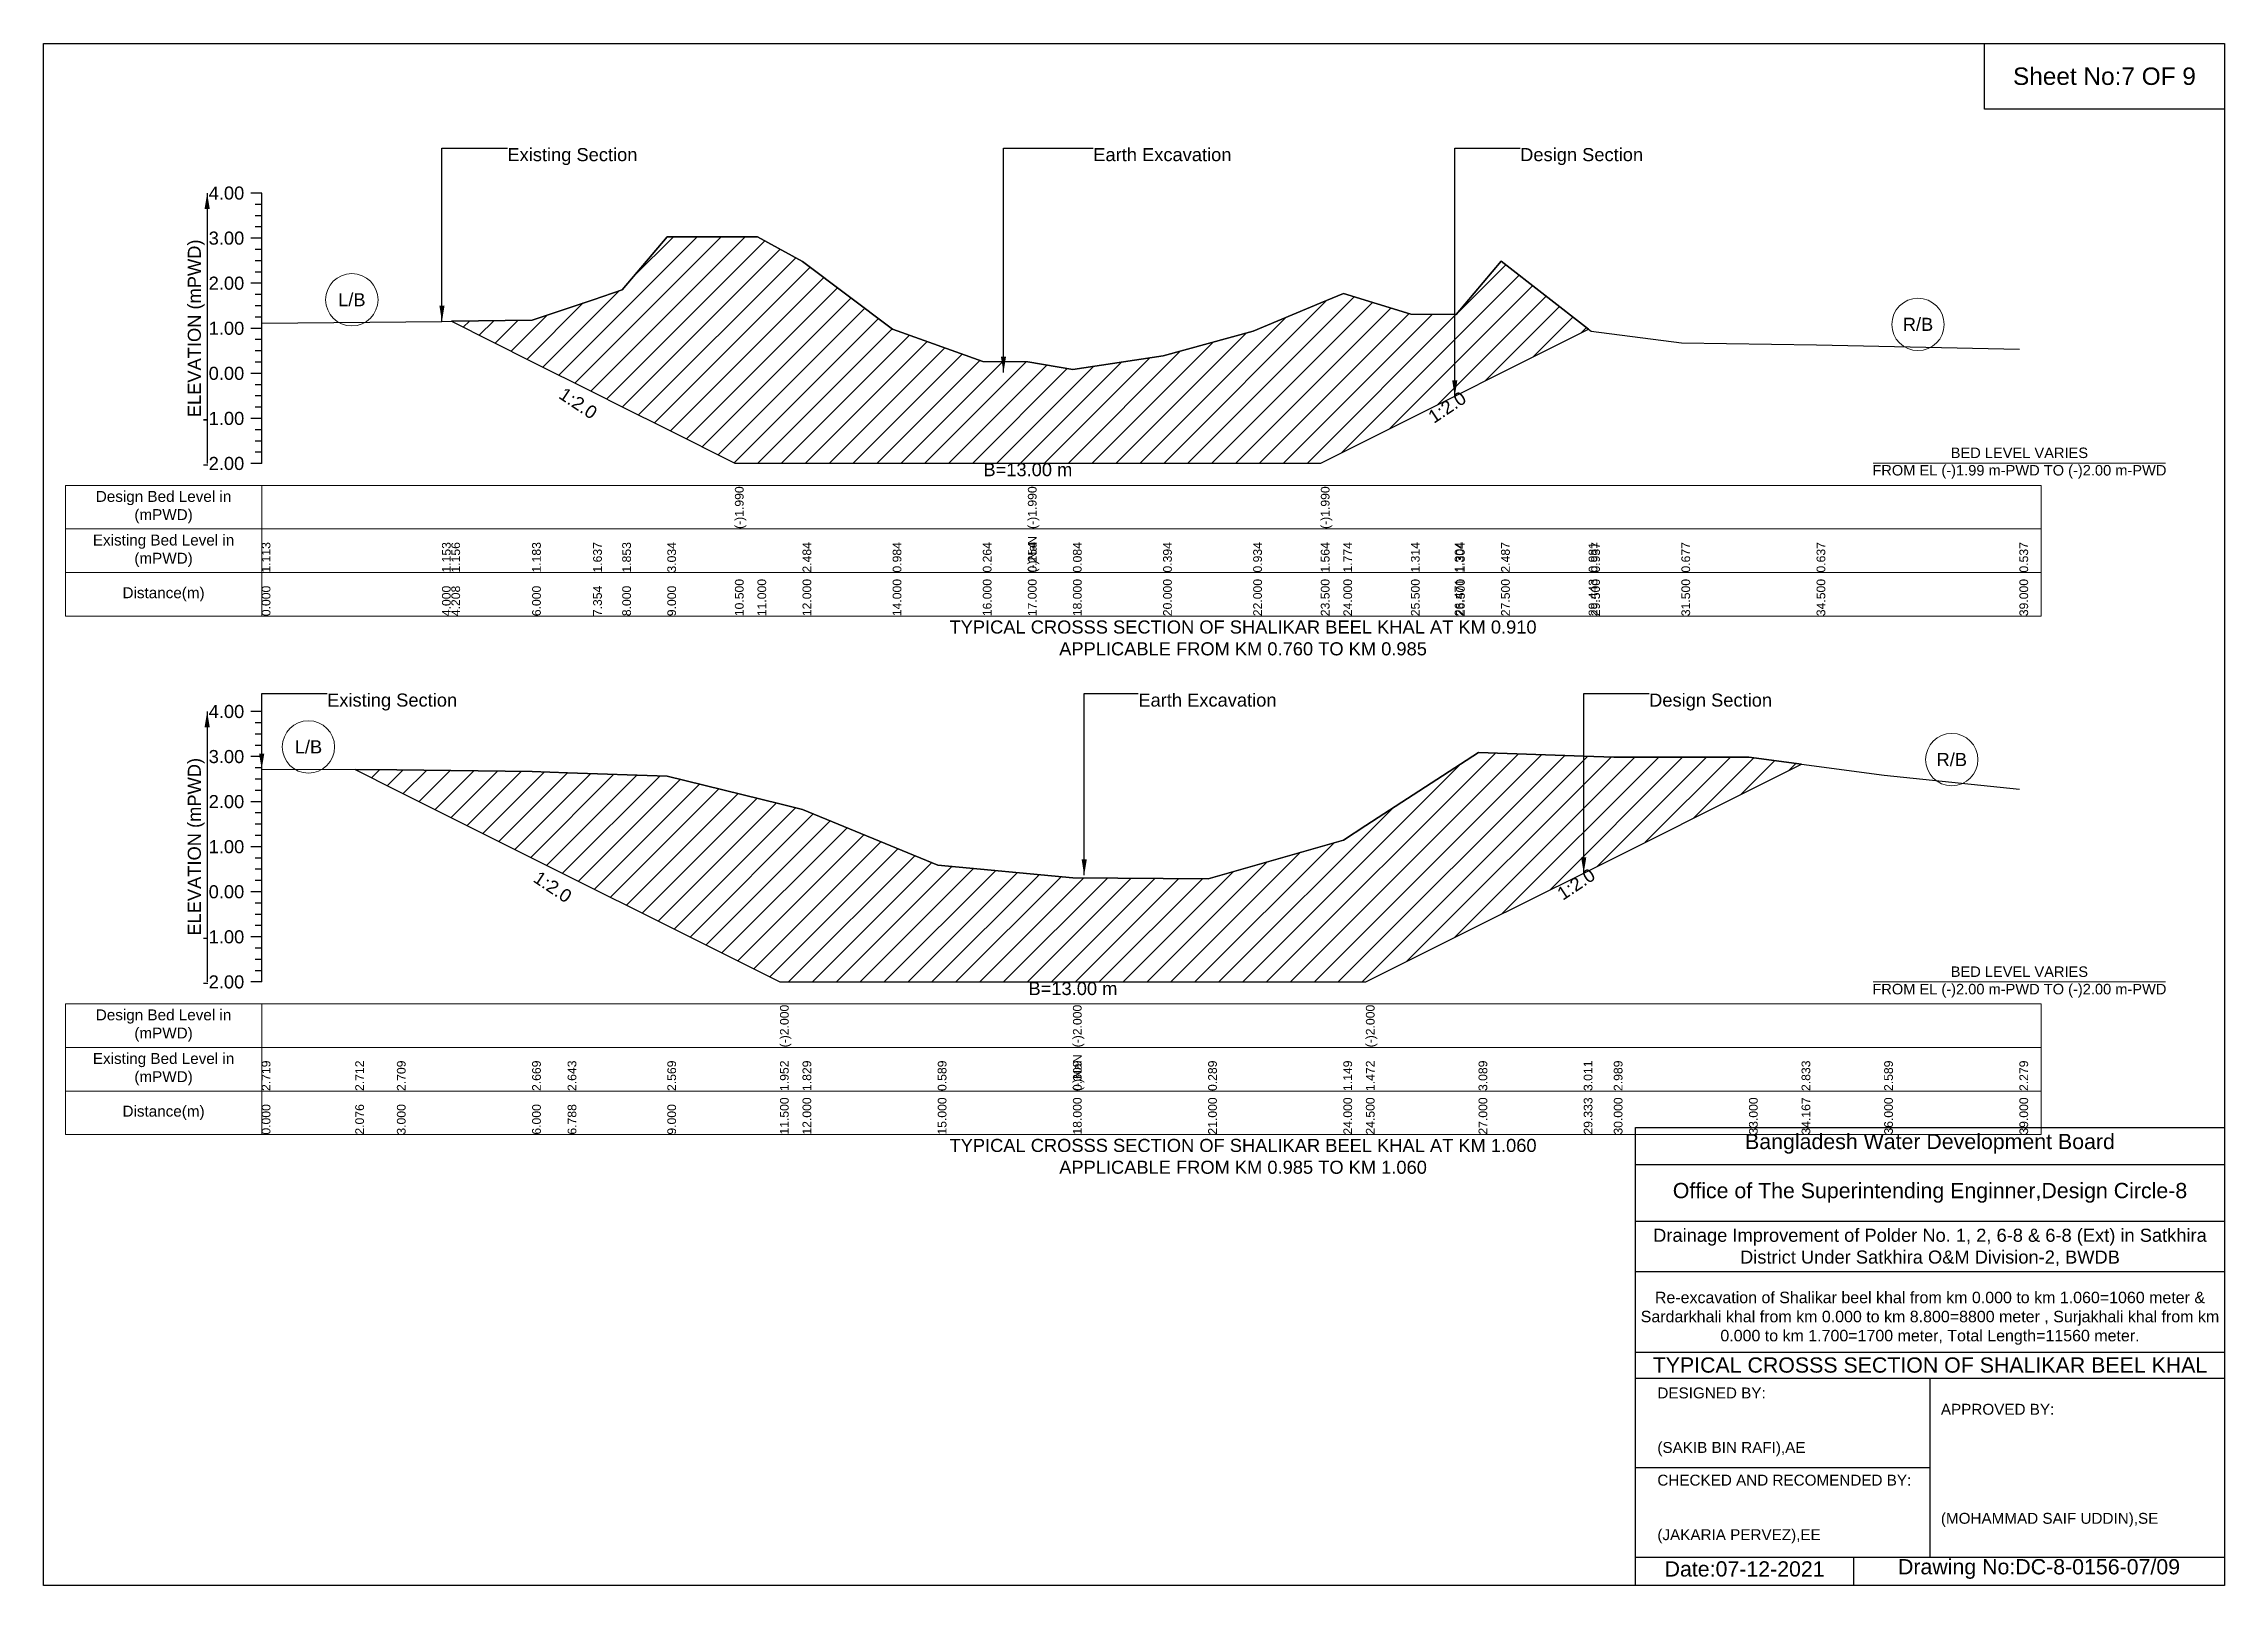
# Model space of a CAD drawing. Header units: inches. Extents: x 93000 to 506000, y -4242 to 0.
# Drawn here: x 390000 to 396000, y -4242 to 0 of the extents above; entities that cross this region are included whole.
import ezdxf

# ---------------------------------------------------------------- set-up
doc = ezdxf.new("R2010")
doc.units = ezdxf.units.IN
doc.header["$LTSCALE"] = 7
doc.header["$MEASUREMENT"] = 0
for name, color, linetype, lineweight in [('Cross section Data Border', 7, 'Continuous', 9), ('Cross Section Labels', 7, 'Continuous', 9), ('Existing_Bed_Level for Xsection', 7, 'Continuous', 25)]:
    doc.layers.add(name, color=color, linetype=linetype, lineweight=lineweight)
doc.styles.get("Standard").update_dxf_attribs({"font": 'arial.ttf'})
doc.dimstyles.get("Standard").update_dxf_attribs({"dimtxt": 0.18, "dimasz": 0.18, "dimexe": 0.18, "dimexo": 0.0625, "dimgap": 0.09, "dimtad": 0, "dimtih": 1, "dimtoh": 1, "dimdec": 4, "dimzin": 0, "dimdsep": 46, "dimtxsty": 'Standard', "dimcen": 0.09, "dimadec": 0, "dimazin": 0, "dimtfac": 1, "dimtdec": 4, "dimtofl": 0, "dimtmove": 0, "dimatfit": 3, "dimfxl": 1, "dimtolj": 1, "dimtzin": 0, "dimarcsym": 0})

msp = doc.modelspace()

# ---------------------------------------------------------------- texts
at = {"attachment_point": 5}
for s, insert, char_height in [('Sheet No:7 OF 9', (395670, -90), 48), ('Bangladesh Water Development Board', (395190, -3027), 42), ('Office of The Superintending Enginner,Design Circle-8', (395190, -3162), 42)]:
    msp.add_mtext(s, dxfattribs=dict(at, insert=insert, char_height=char_height))
for s, insert, char_height, width, attachment_point in [('Drainage Improvement of Polder No. 1, 2, 6-8 & 6-8 (Ext) in Satkhira District Under Satkhira O&M Division-2, BWDB', (395190, -3312), 36, 1680, 5), ('Re-excavation of Shalikar beel khal from km 0.000 to km 1.060=1060 meter & Sardarkhali khal from km 0.000 to km 8.800=8800 meter , Surjakhali khal from km 0.000 to km 1.700=1700 meter, Total Length=11560 meter.', (395190, -3507), 31.4683, 1620, 5), ('TYPICAL CROSSS SECTION OF SHALIKAR BEEL KHAL', (395190, -3636), 42, 1680, 5), ('DESIGNED BY:^J^J^J(SAKIB BIN RAFI),AE', (394440, -3792), 30, 840, 4), ('APPROVED BY:^J^J^J^J^J^J(MOHAMMAD SAIF UDDIN),SE', (395220, -3912), 30, 840, 4), ('CHECKED AND RECOMENDED BY:^J^J^J(JAKARIA PERVEZ),EE', (394440, -4032), 30, 840, 4), ('Date:07-12-2021', (394680, -4197), 42, 840, 5), ('Drawing No:DC-8-0156-07/09', (395490, -4197), 42, 1320, 5)]:
    msp.add_mtext(s, dxfattribs=dict(insert=insert, char_height=char_height, width=width, attachment_point=attachment_point))
at = {"layer": 'Cross section Data Border', "char_height": 30, "width": 480, "attachment_point": 5}
for s, insert in [('Design Bed Level in (mPWD)', (390330, -1275.4)), ('Existing Bed Level in (mPWD)', (390330, -1395.4)), ('Distance(m)', (390330, -1515.4)), ('Design Bed Level in (mPWD)', (390330, -2701.8)), ('Existing Bed Level in (mPWD)', (390330, -2821.8)), ('Distance(m)', (390330, -2941.8))]:
    msp.add_mtext(s, dxfattribs=dict(at, insert=insert))
at = {"layer": 'Cross Section Labels'}
for s, insert, char_height, attachment_point in [('Existing Section', (391276, -287.4), 36, 1), ('Earth Excavation', (392888, -287.4), 36, 1), ('Design Section', (394062.5, -287.4), 36, 1), ('L/B', (390848, -704.9), 36, 5), ('R/B', (395157, -772.6), 36, 5), ('BED LEVEL VARIES ^JFROM EL (-)1.99 m-PWD TO (-)2.00 m-PWD', (395436, -1154.2), 28.8, 5), ('B=13.00 m', (392708, -1154.2), 36, 2), ('TYPICAL CROSSS SECTION OF SHALIKAR BEEL KHAL AT KM 0.910^JAPPLICABLE FROM KM 0.760 TO KM 0.985', (393300, -1635.4), 36, 5), ('Existing Section', (390780, -1788.2), 36, 1), ('Earth Excavation', (393012, -1788.2), 36, 1), ('Design Section', (394417.3, -1788.2), 36, 1), ('L/B', (390728.7, -1935.1), 36, 5), ('R/B', (395250, -1970), 36, 5), ('BED LEVEL VARIES ^JFROM EL (-)2.00 m-PWD TO (-)2.00 m-PWD', (395436, -2581.8), 28.8, 5), ('B=13.00 m', (392832, -2581.8), 36, 2), ('TYPICAL CROSSS SECTION OF SHALIKAR BEEL KHAL AT KM 1.060^JAPPLICABLE FROM KM 0.985 TO KM 1.060', (393300, -3061.8), 36, 5)]:
    msp.add_mtext(s, dxfattribs=dict(at, insert=insert, char_height=char_height, attachment_point=attachment_point))
at = {"layer": 'Cross Section Labels', "char_height": 36, "attachment_point": 2}
for insert, rotation in [((391480.9, -974.6), 326.30993), ((393851.5, -985.5), 33.69007), ((394206.3, -2297.7), 33.69007), ((391410.7, -2305.2), 326.30993)]:
    msp.add_mtext('1:2.0', dxfattribs=dict(at, insert=insert, rotation=rotation))
at = {"layer": 'Existing_Bed_Level for Xsection', "char_height": 36, "attachment_point": 6}
for s, insert in [('4.00', (390552, -411.4)), ('3.00', (390552, -535.4)), ('2.00', (390552, -659.4)), ('1.00', (390552, -783.4)), ('0.00', (390552, -907.4)), ('-1.00', (390552, -1031.4)), ('-2.00', (390552, -1155.4)), ('4.00', (390552, -1837.8)), ('3.00', (390552, -1961.8)), ('2.00', (390552, -2085.8)), ('1.00', (390552, -2209.8)), ('0.00', (390552, -2333.8)), ('-1.00', (390552, -2457.8)), ('-2.00', (390552, -2581.8))]:
    msp.add_mtext(s, dxfattribs=dict(at, insert=insert))
at = {"layer": 'Existing_Bed_Level for Xsection', "rotation": 90}
for s, insert, char_height, attachment_point in [('ELEVATION (mPWD)', (390420, -783.4), 36, 5), ('(-)1.990', (391902, -1335.4), 24, 1), ('(-)1.990', (392708, -1335.4), 24, 1), ('(-)1.990', (393514, -1335.4), 24, 1), ('1.113', (390600, -1455.4), 24, 1), ('1.153', (391096, -1455.4), 24, 1), ('1.156', (391121.8, -1455.4), 24, 1), ('1.183', (391344, -1455.4), 24, 1), ('1.637', (391511.9, -1455.4), 24, 1), ('1.853', (391592, -1455.4), 24, 1), ('3.034', (391716, -1455.4), 24, 1), ('3.034', (391716, -1455.4), 24, 1), ('3.034', (391716, -1455.4), 24, 1), ('3.034', (391716, -1455.4), 24, 1), ('3.034', (391716, -1455.4), 24, 1), ('2.484', (392088, -1455.4), 24, 1), ('0.984', (392336, -1455.4), 24, 1), ('0.264', (392584, -1455.4), 24, 1), ('(-)NaN', (392708, -1455.4), 24, 1), ('(-)NaN', (392708, -1455.4), 24, 1), ('0.254', (392708, -1455.4), 24, 1), ('0.254', (392708, -1455.4), 24, 1), ('0.084', (392832, -1455.4), 24, 1), ('0.394', (393080, -1455.4), 24, 1), ('0.934', (393328, -1455.4), 24, 1), ('1.564', (393514, -1455.4), 24, 1), ('1.564', (393514, -1455.4), 24, 1), ('1.774', (393576, -1455.4), 24, 1), ('1.314', (393762, -1455.4), 24, 1), ('1.304', (393882.5, -1455.4), 24, 1), ('1.304', (393886, -1455.4), 24, 1), ('2.487', (394010, -1455.4), 24, 1), ('0.981', (394250.9, -1455.4), 24, 1), ('0.937', (394258, -1455.4), 24, 1), ('0.677', (394506, -1455.4), 24, 1), ('0.637', (394878, -1455.4), 24, 1), ('0.537', (395436, -1455.4), 24, 1), ('0.000', (390600, -1575.4), 24, 1), ('4.000', (391096, -1575.4), 24, 1), ('4.208', (391121.8, -1575.4), 24, 1), ('6.000', (391344, -1575.4), 24, 1), ('7.354', (391511.9, -1575.4), 24, 1), ('8.000', (391592, -1575.4), 24, 1), ('9.000', (391716, -1575.4), 24, 1), ('10.500', (391902, -1575.4), 24, 1), ('10.500', (391902, -1575.4), 24, 1), ('10.500', (391902, -1575.4), 24, 1), ('11.000', (391964, -1575.4), 24, 1), ('12.000', (392088, -1575.4), 24, 1), ('14.000', (392336, -1575.4), 24, 1), ('16.000', (392584, -1575.4), 24, 1), ('17.000', (392708, -1575.4), 24, 1), ('17.000', (392708, -1575.4), 24, 1), ('17.000', (392708, -1575.4), 24, 1), ('18.000', (392832, -1575.4), 24, 1), ('20.000', (393080, -1575.4), 24, 1), ('22.000', (393328, -1575.4), 24, 1), ('23.500', (393514, -1575.4), 24, 1), ('23.500', (393514, -1575.4), 24, 1), ('23.500', (393514, -1575.4), 24, 1), ('24.000', (393576, -1575.4), 24, 1), ('25.500', (393762, -1575.4), 24, 1), ('26.471', (393882.5, -1575.4), 24, 1), ('26.500', (393886, -1575.4), 24, 1), ('27.500', (394010, -1575.4), 24, 1), ('29.443', (394250.9, -1575.4), 24, 1), ('29.500', (394258, -1575.4), 24, 1), ('31.500', (394506, -1575.4), 24, 1), ('34.500', (394878, -1575.4), 24, 1), ('39.000', (395436, -1575.4), 24, 1), ('ELEVATION (mPWD)', (390420, -2209.8), 36, 5), ('(-)2.000', (392026, -2761.8), 24, 1), ('(-)2.000', (392832, -2761.8), 24, 1), ('(-)2.000', (393638, -2761.8), 24, 1), ('2.719', (390600, -2881.8), 24, 1), ('2.712', (390857.4, -2881.8), 24, 1), ('2.709', (390972, -2881.8), 24, 1), ('2.669', (391344, -2881.8), 24, 1), ('2.643', (391441.7, -2881.8), 24, 1), ('2.569', (391716, -2881.8), 24, 1), ('1.952', (392026, -2881.8), 24, 1), ('1.952', (392026, -2881.8), 24, 1), ('1.952', (392026, -2881.8), 24, 1), ('1.829', (392088, -2881.8), 24, 1), ('0.589', (392460, -2881.8), 24, 1), ('(-)NaN', (392832, -2881.8), 24, 1), ('0.309', (392832, -2881.8), 24, 1), ('0.309', (392832, -2881.8), 24, 1), ('0.289', (393204, -2881.8), 24, 1), ('1.149', (393576, -2881.8), 24, 1), ('1.472', (393638, -2881.8), 24, 1), ('1.472', (393638, -2881.8), 24, 1), ('1.472', (393638, -2881.8), 24, 1), ('3.089', (393948, -2881.8), 24, 1), ('3.011', (394237.3, -2881.8), 24, 1), ('2.989', (394320, -2881.8), 24, 1), ('2.989', (394320, -2881.8), 24, 1), ('2.833', (394836.7, -2881.8), 24, 1), ('2.589', (395064, -2881.8), 24, 1), ('2.279', (395436, -2881.8), 24, 1), ('0.000', (390600, -3001.8), 24, 1), ('2.076', (390857.4, -3001.8), 24, 1), ('3.000', (390972, -3001.8), 24, 1), ('6.000', (391344, -3001.8), 24, 1), ('6.788', (391441.7, -3001.8), 24, 1), ('9.000', (391716, -3001.8), 24, 1), ('11.500', (392026, -3001.8), 24, 1), ('11.500', (392026, -3001.8), 24, 1), ('11.500', (392026, -3001.8), 24, 1), ('12.000', (392088, -3001.8), 24, 1), ('15.000', (392460, -3001.8), 24, 1), ('18.000', (392832, -3001.8), 24, 1), ('18.000', (392832, -3001.8), 24, 1), ('18.000', (392832, -3001.8), 24, 1), ('21.000', (393204, -3001.8), 24, 1), ('24.000', (393576, -3001.8), 24, 1), ('24.500', (393638, -3001.8), 24, 1), ('24.500', (393638, -3001.8), 24, 1), ('24.500', (393638, -3001.8), 24, 1), ('27.000', (393948, -3001.8), 24, 1), ('29.333', (394237.3, -3001.8), 24, 1), ('30.000', (394320, -3001.8), 24, 1), ('33.000', (394692, -3001.8), 24, 1), ('34.167', (394836.7, -3001.8), 24, 1), ('36.000', (395064, -3001.8), 24, 1), ('39.000', (395436, -3001.8), 24, 1)]:
    msp.add_mtext(s, dxfattribs=dict(at, insert=insert, char_height=char_height, attachment_point=attachment_point))

# ---------------------------------------------------------------- hatches: boundary and pattern name
at = {"layer": 'Existing_Bed_Level for Xsection'}
h = msp.add_hatch(dxfattribs=at)
h.set_pattern_fill('ANSI31', color=256, scale=372, style=0)
h.paths.add_polyline_path([(391121.8, -764.1), (391344, -875.2), (391511.9, -959.1), (391592, -999.2), (391716, -1061.2), (391902, -1154.2), (391964, -1154.2), (392088, -1154.2), (392336, -1154.2), (392584, -1154.2), (392708, -1154.2), (392832, -1154.2), (393080, -1154.2), (393328, -1154.2), (393514, -1154.2), (393576, -1123.2), (393762, -1030.2), (393882.5, -970), (393886, -968.2), (394010, -906.2), (394250.9, -785.7), (394010, -599), (393886, -745.7), (393882.5, -745.7), (393762, -744.5), (393576, -687.4), (393514, -713.5), (393328, -791.6), (393080, -858.6), (392832, -897), (392708, -875.9), (392584, -874.7), (392336, -785.4), (392088, -599.4), (391964, -531.2), (391902, -531.2), (391716, -531.2), (391592, -677.6), (391511.9, -704.5), (391344, -760.7)])
h = msp.add_hatch(dxfattribs=at)
h.set_pattern_fill('ANSI31', color=256, scale=372, style=0)
h.paths.add_polyline_path([(390857.4, -1997.5), (390972, -2054.8), (391344, -2240.8), (391441.7, -2289.7), (391716, -2426.8), (392026, -2581.8), (392088, -2581.8), (392460, -2581.8), (392832, -2581.8), (393204, -2581.8), (393576, -2581.8), (393638, -2581.8), (393948, -2426.8), (394237.3, -2282.2), (394320, -2240.8), (394692, -2054.8), (394836.7, -1982.5), (394692, -1963.2), (394320, -1963.2), (394237.3, -1960.4), (393948, -1950.8), (393638, -2151.3), (393576, -2191.4), (393204, -2298), (392832, -2295.5), (392460, -2260.8), (392088, -2107), (392026, -2091.7), (391716, -2015.3), (391441.7, -2006.1), (391344, -2002.9), (390972, -1997.9)])

# ---------------------------------------------------------------- linework, layer by layer
for points in [[(390000, 0), (396000, 0), (396000, -4242), (390000, -4242)], [(395340, 0), (396000, 0), (396000, -180), (395340, -180)]]:
    msp.add_lwpolyline(points, close=True)
for points in [[(394380, -4242), (394380, -2982), (396000, -2982)], [(394380, -3084), (396000, -3084)], [(394380, -3240), (396000, -3240)], [(394380, -3378), (396000, -3378)], [(394380, -3600), (396000, -3600)], [(394380, -3672), (396000, -3672)], [(395190, -3672), (395190, -4164)], [(394380, -3918), (395190, -3918)], [(394380, -4164), (396000, -4164)], [(394980, -4164), (394980, -4242)]]:
    msp.add_lwpolyline(points)
at = {"layer": 'Cross section Data Border'}
for points in [[(390060, -1215.4), (395496, -1215.4), (395496, -1575.4), (390060, -1575.4)], [(390060, -2641.8), (395496, -2641.8), (395496, -3001.8), (390060, -3001.8)]]:
    msp.add_lwpolyline(points, close=True, dxfattribs=at)
for points in [[(390600, -1215.4), (390600, -1575.4)], [(390060, -1335.4), (395496, -1335.4)], [(390060, -1455.4), (395496, -1455.4)], [(390600, -2641.8), (390600, -3001.8)], [(390060, -2761.8), (395496, -2761.8)], [(390060, -2881.8), (395496, -2881.8)]]:
    msp.add_lwpolyline(points, dxfattribs=at)
at = {"layer": 'Cross Section Labels'}
for points in [[(395034.1, -1154.2), (395837.9, -1154.2)], [(395034.1, -2581.8), (395837.9, -2581.8)]]:
    msp.add_lwpolyline(points, dxfattribs=at)
for centre in [(390848, -704.9), (395157, -772.6), (390728.7, -1935.1), (395250, -1970)]:
    msp.add_circle(centre, 72, dxfattribs=at)
at = {"layer": 'Existing_Bed_Level for Xsection'}
for points in [[(390600, -411.4), (390570, -411.4)], [(390600, -1155.4), (390600, -1031.4), (390600, -907.4), (390600, -783.4), (390600, -659.4), (390600, -535.4), (390600, -411.4)], [(390600, -442.4), (390582, -442.4)], [(390600, -473.4), (390582, -473.4)], [(390600, -535.4), (390570, -535.4)], [(390600, -504.4), (390582, -504.4)], [(390600, -769.4), (391096, -764.4), (391121.8, -764.1), (391344, -760.7), (391511.9, -704.5), (391592, -677.6), (391716, -531.2), (391902, -531.2), (391902, -531.2), (391964, -531.2), (392088, -599.4), (392336, -785.4), (392584, -874.7), (392708, -875.9), (392708, -875.9), (392832, -897), (393080, -858.6), (393328, -791.6), (393514, -713.5), (393514, -713.5), (393576, -687.4), (393762, -744.5), (393882.5, -745.7), (393886, -745.7), (394010, -599), (394250.9, -785.7), (394258, -791.2), (394506, -823.5), (394878, -828.4), (395436, -840.8)], [(390600, -566.4), (390582, -566.4)], [(390600, -597.4), (390582, -597.4)], [(390600, -659.4), (390570, -659.4)], [(390600, -628.4), (390582, -628.4)], [(390600, -690.4), (390582, -690.4)], [(390600, -721.4), (390582, -721.4)], [(390600, -752.4), (390582, -752.4)], [(390600, -783.4), (390570, -783.4)], [(390600, -814.4), (390582, -814.4)], [(390600, -845.4), (390582, -845.4)], [(390600, -876.4), (390582, -876.4)], [(390600, -907.4), (390570, -907.4)], [(390600, -938.4), (390582, -938.4)], [(390600, -969.4), (390582, -969.4)], [(390600, -1000.4), (390582, -1000.4)], [(390600, -1031.4), (390570, -1031.4)], [(390600, -1062.4), (390582, -1062.4)], [(390600, -1093.4), (390582, -1093.4)], [(390600, -1124.4), (390582, -1124.4)], [(390600, -1155.4), (390570, -1155.4)], [(390600, -1837.8), (390570, -1837.8)], [(390600, -2581.8), (390600, -2457.8), (390600, -2333.8), (390600, -2209.8), (390600, -2085.8), (390600, -1961.8), (390600, -1837.8)], [(390600, -1868.8), (390582, -1868.8)], [(390600, -1899.8), (390582, -1899.8)], [(390600, -1961.8), (390570, -1961.8)], [(390600, -1930.8), (390582, -1930.8)], [(390600, -1996.7), (390857.4, -1997.5), (390972, -1997.9), (391344, -2002.9), (391441.7, -2006.1), (391716, -2015.3), (392026, -2091.7), (392026, -2091.7), (392088, -2107), (392460, -2260.8), (392832, -2295.5), (392832, -2295.5), (393204, -2298), (393576, -2191.4), (393638, -2151.3), (393638, -2151.3), (393948, -1950.8), (394237.3, -1960.4), (394320, -1963.2), (394692, -1963.2), (394836.7, -1982.5), (395064, -2012.8), (395436, -2051.2)], [(390600, -1992.8), (390582, -1992.8)], [(390600, -2023.8), (390582, -2023.8)], [(390600, -2085.8), (390570, -2085.8)], [(390600, -2054.8), (390582, -2054.8)], [(390600, -2116.8), (390582, -2116.8)], [(390600, -2147.8), (390582, -2147.8)], [(390600, -2209.8), (390570, -2209.8)], [(390600, -2178.8), (390582, -2178.8)], [(390600, -2240.8), (390582, -2240.8)], [(390600, -2271.8), (390582, -2271.8)], [(390600, -2333.8), (390570, -2333.8)], [(390600, -2302.8), (390582, -2302.8)], [(390600, -2364.8), (390582, -2364.8)], [(390600, -2395.8), (390582, -2395.8)], [(390600, -2457.8), (390570, -2457.8)], [(390600, -2426.8), (390582, -2426.8)], [(390600, -2488.8), (390582, -2488.8)], [(390600, -2519.8), (390582, -2519.8)], [(390600, -2550.8), (390582, -2550.8)], [(390600, -2581.8), (390570, -2581.8)]]:
    msp.add_lwpolyline(points, dxfattribs=at)
for points in [[(391121.8, -764.1), (391121.8, -764.1), (391344, -875.2), (391511.9, -959.1), (391592, -999.2), (391716, -1061.2), (391902, -1154.2), (391902, -1154.2), (391964, -1154.2), (392088, -1154.2), (392336, -1154.2), (392584, -1154.2), (392708, -1154.2), (392708, -1154.2), (392832, -1154.2), (393080, -1154.2), (393328, -1154.2), (393514, -1154.2), (393514, -1154.2), (393576, -1123.2), (393762, -1030.2), (393882.5, -970), (393886, -968.2), (394010, -906.2), (394250.9, -785.7), (394010, -599), (393886, -745.7), (393882.5, -745.7), (393762, -744.5), (393576, -687.4), (393514, -713.5), (393514, -713.5), (393328, -791.6), (393080, -858.6), (392832, -897), (392708, -875.9), (392708, -875.9), (392584, -874.7), (392336, -785.4), (392088, -599.4), (391964, -531.2), (391902, -531.2), (391902, -531.2), (391716, -531.2), (391592, -677.6), (391511.9, -704.5), (391344, -760.7), (391121.8, -764.1)], [(390857.4, -1997.5), (390972, -2054.8), (391344, -2240.8), (391441.7, -2289.7), (391716, -2426.8), (392026, -2581.8), (392026, -2581.8), (392088, -2581.8), (392460, -2581.8), (392832, -2581.8), (392832, -2581.8), (393204, -2581.8), (393576, -2581.8), (393638, -2581.8), (393638, -2581.8), (393948, -2426.8), (394237.3, -2282.2), (394320, -2240.8), (394692, -2054.8), (394836.7, -1982.5), (394836.7, -1982.5), (394836.7, -1982.5), (394692, -1963.2), (394320, -1963.2), (394237.3, -1960.4), (393948, -1950.8), (393638, -2151.3), (393638, -2151.3), (393576, -2191.4), (393204, -2298), (392832, -2295.5), (392832, -2295.5), (392460, -2260.8), (392088, -2107), (392026, -2091.7), (392026, -2091.7), (391716, -2015.3), (391441.7, -2006.1), (391344, -2002.9), (390972, -1997.9)]]:
    msp.add_lwpolyline(points, close=True, dxfattribs=at)

msp.set_redraw_order([(e.dxf.handle, doc.entitydb.next_handle()) for e in msp.query("TEXT MTEXT ATTDEF DIMENSION ARC_DIMENSION")])  # texts and dimensions are drawn at this point

# ---------------------------------------------------------------- leaders
at = {"layer": 'Cross Section Labels', "annotation_type": 0, "has_hookline": 1, "hookline_direction": 0}
for points, text_width in [([(391096, -764.4), (391096, -287.4), (391275.9, -287.4)], 350.4), ([(392640.9, -904.6), (392640.9, -287.4), (392887.9, -287.4)], 372.7), ([(393882.5, -970), (393882.5, -287.4), (394062.4, -287.4)], 330.9), ([(390600, -1996.7), (390600, -1788.2), (390779.9, -1788.2)], 350.4), ([(392863, -2288), (392863, -1788.2), (393011.9, -1788.2)], 372.7), ([(394237.3, -2282.2), (394237.3, -1788.2), (394417.3, -1788.2)], 330.9)]:
    msp.add_leader(points, dimstyle='Standard', override={"dimasz": 43.2}, dxfattribs=dict(at, text_width=text_width))
at = {"layer": 'Existing_Bed_Level for Xsection'}
for points in [[(390450, -411.4), (390450, -1155.4)], [(390450, -1837.8), (390450, -2581.8)]]:
    msp.add_leader(points, dimstyle='Standard', override={"dimasz": 43.2}, dxfattribs=at)

doc.saveas('drawing.dxf')
